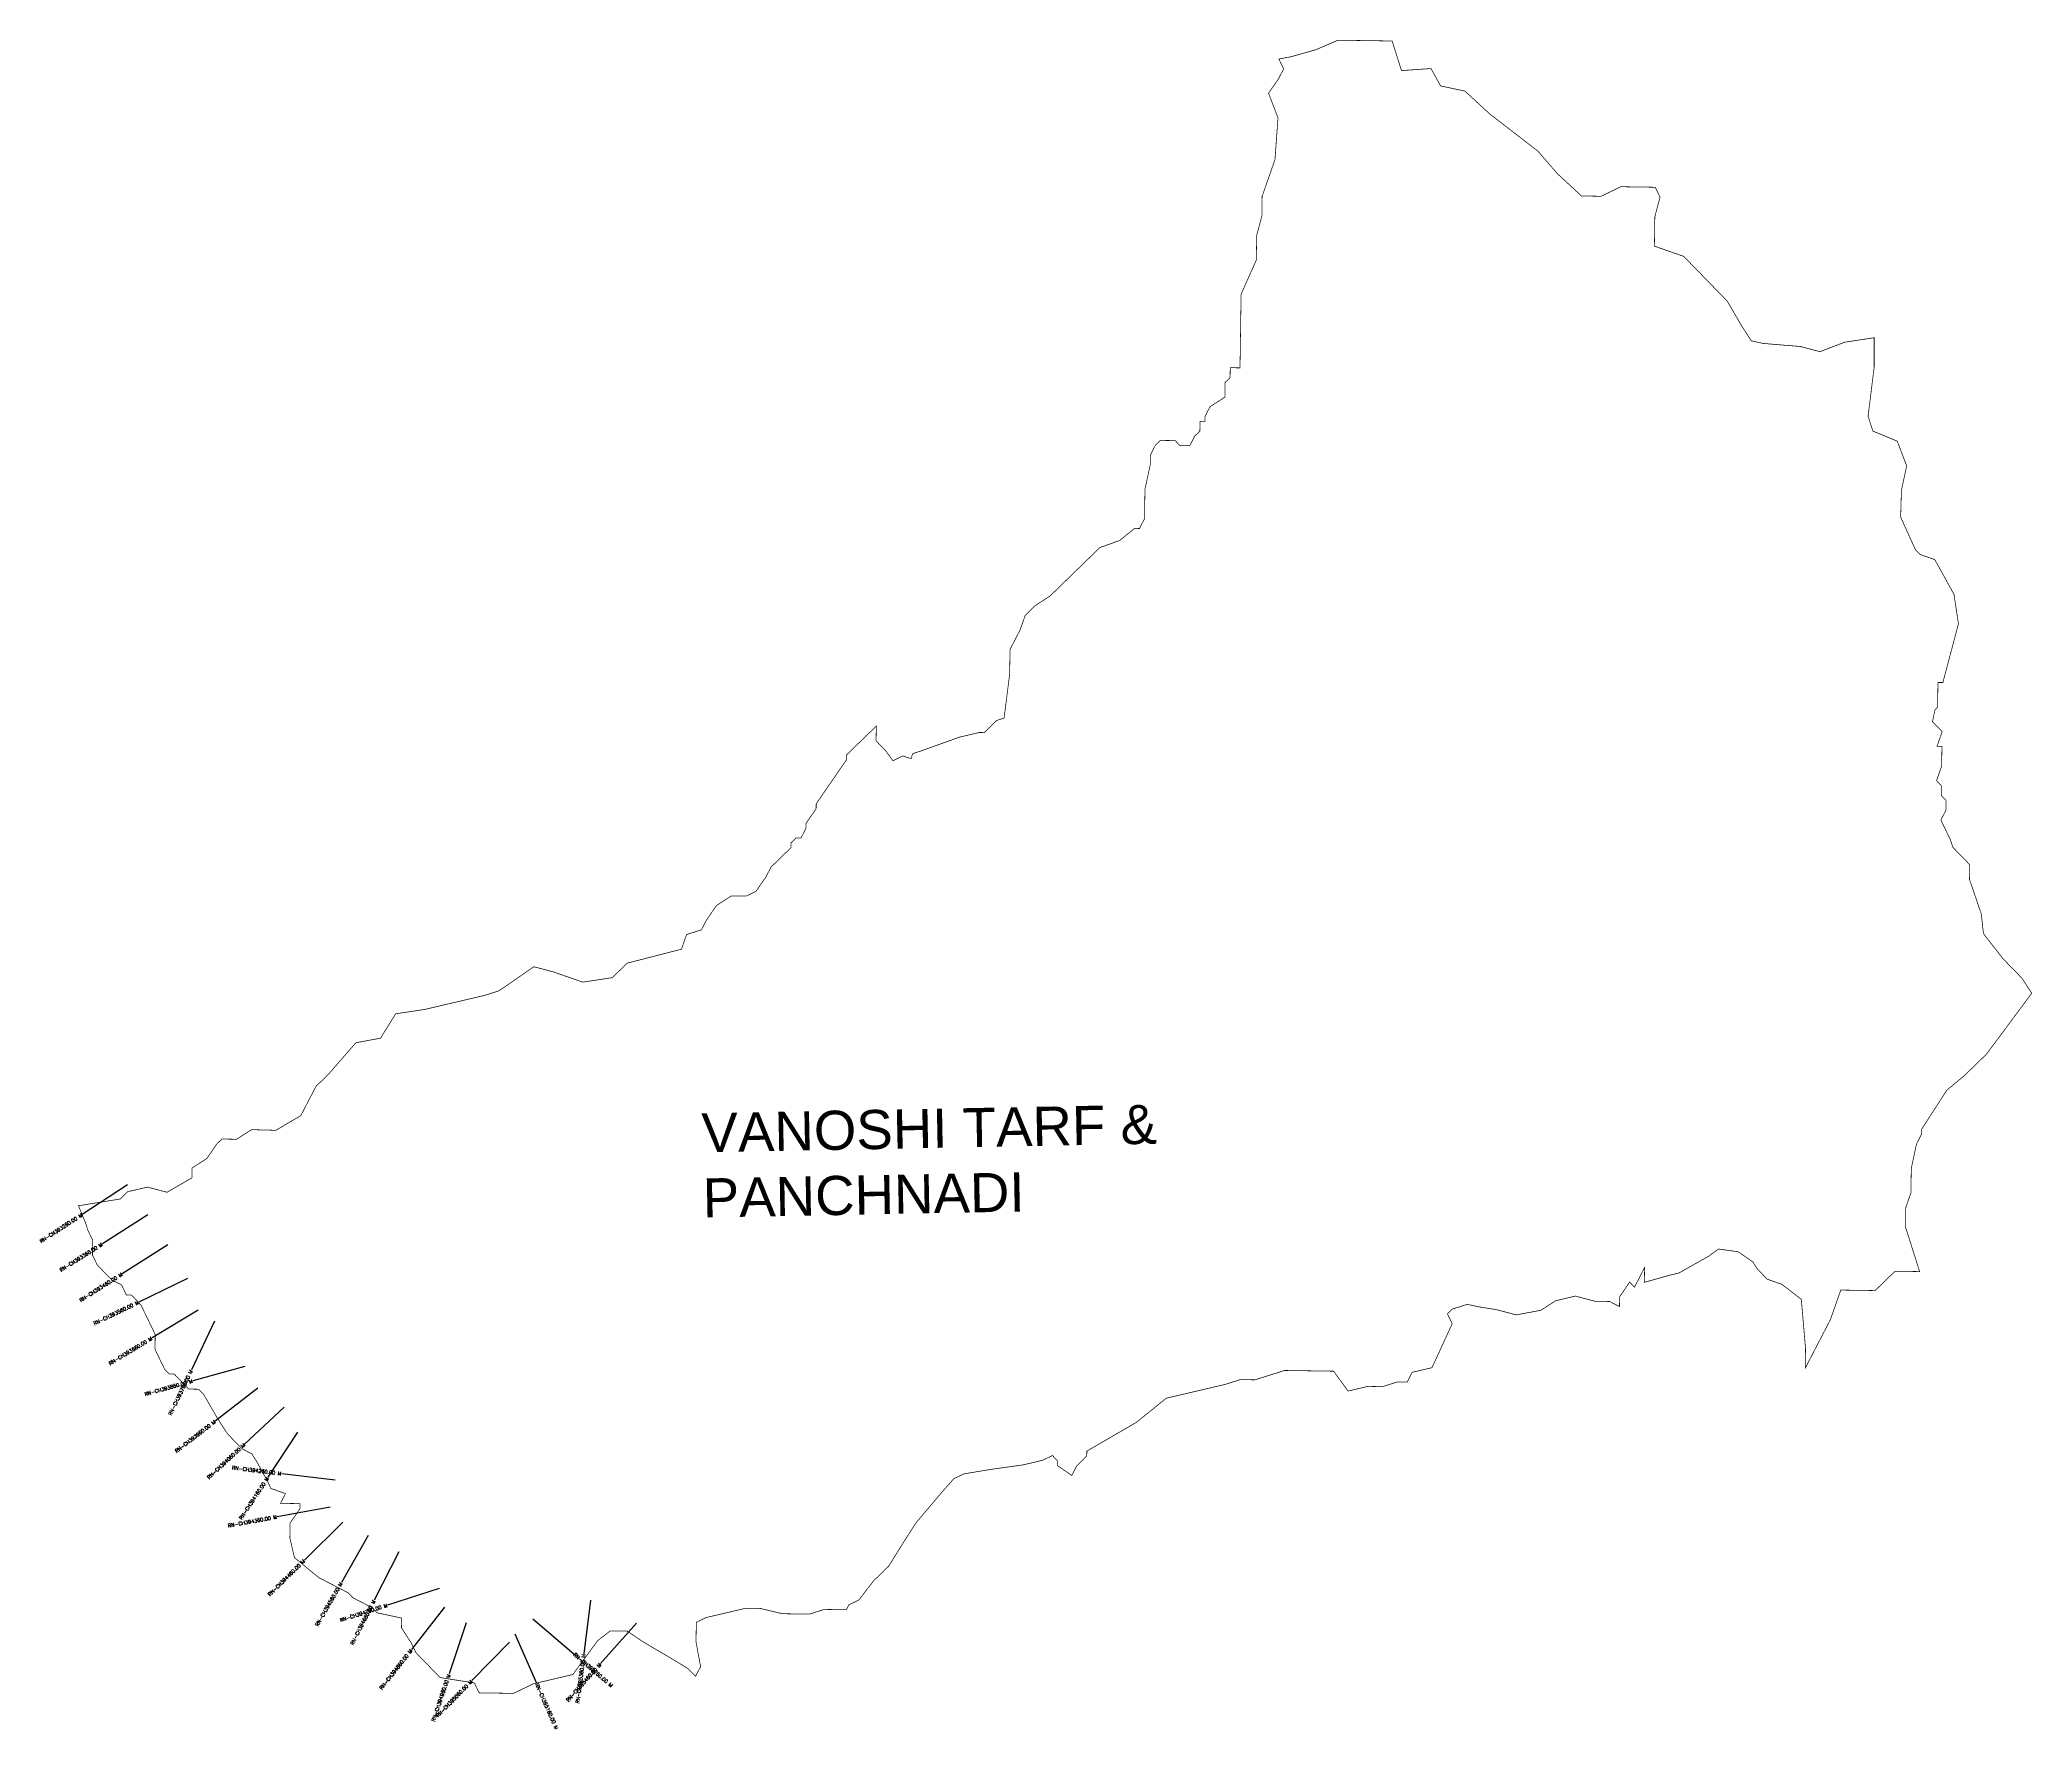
# Model space of a CAD drawing. Header units: feet. Extents: x 302379 to 307916, y 1946508 to 1951204.
import ezdxf
from ezdxf.enums import TextEntityAlignment as Align

# ---------------------------------------------------------------- set-up
doc = ezdxf.new("R2010")
doc.units = ezdxf.units.FT
doc.header["$MEASUREMENT"] = 0
for name, color, linetype in [('CS', 134, 'Continuous'), ('CSMark', 6, 'Continuous'), ('VILLAGE NAME', 250, 'Continuous')]:
    doc.layers.add(name, color=color, linetype=linetype)
doc.styles.get("Standard").update_dxf_attribs({"font": 'simplex.shx'})

msp = doc.modelspace()

# ---------------------------------------------------------------- linework, layer by layer
at = {"color": 6, "const_width": 2, "flags": 128}
msp.add_lwpolyline([(302486.6, 1947963.4), (302602.9, 1947982.2), (302623.6, 1948002.4), (302678.4, 1948015.2), (302732.8, 1948000.8), (302801.7, 1948040.8), (302802.1, 1948068.1), (302843.4, 1948094.8), (302870.9, 1948134.7), (302871.3, 1948135.4), (302885.1, 1948148.8), (302926.1, 1948148.2), (302967.5, 1948174.9), (303035.1, 1948173.1), (303104.5, 1948213.9), (303146.7, 1948295.2), (303181.3, 1948328.8), (303257.6, 1948416.5), (303326.1, 1948429.2), (303368, 1948496.8), (303450.1, 1948509.3), (303614.5, 1948547.9), (303655.6, 1948560.9), (303752.2, 1948627.8), (303806.6, 1948613.3), (303888.1, 1948584.9), (303970.2, 1948597.4), (304011.7, 1948637.7), (304162.4, 1948676.5), (304176.7, 1948717.2), (304217.8, 1948730.3), (304231.9, 1948757.4), (304259.8, 1948797.9), (304301.1, 1948824.7), (304342.1, 1948824.1), (304369.6, 1948837.3), (304397.5, 1948877.9), (304411.5, 1948905), (304466.9, 1948958.8), (304467.1, 1948972.4), (304480.9, 1948985.9), (304494.6, 1948985.7), (304499, 1948994.3), (304508.6, 1949012.8), (304508.8, 1949026.4), (304536.7, 1949067), (304536.9, 1949080.7), (304620.6, 1949202.3), (304620.7, 1949216), (304703.9, 1949296.7), (304703.3, 1949255.7), (304730.1, 1949228), (304750.2, 1949200.4), (304777.7, 1949213.7), (304800.6, 1949206.2), (304805.1, 1949220.1), (304825.7, 1949226.7), (304863, 1949240.1), (304935.5, 1949266), (304990.3, 1949278.9), (305004, 1949278.7), (305038.6, 1949312.3), (305059.1, 1949318.9), (305064.6, 1949362.3), (305067.3, 1949383.6), (305069.9, 1949404.5), (305074.6, 1949441.5), (305075.6, 1949509.8), (305103.6, 1949564), (305117.9, 1949604.7), (305145.5, 1949631.6), (305186.9, 1949658.4), (305325.4, 1949792.9), (305380.3, 1949812.6), (305421.7, 1949846.1), (305435.3, 1949845.9), (305449.4, 1949873), (305450.6, 1949954.9), (305465.2, 1950023), (305465.6, 1950050.2), (305479.6, 1950077.3), (305493.5, 1950090.8), (305534.5, 1950090.2), (305547.9, 1950076.4), (305575.2, 1950076), (305589.2, 1950103.1), (305603.1, 1950116.5), (305603.5, 1950143.8), (305617.1, 1950143.6), (305617.3, 1950157.3), (305631.4, 1950184.4), (305672.7, 1950211.1), (305673.3, 1950252), (305687.2, 1950265.5), (305687.6, 1950292.8), (305714.8, 1950292.4), (305717.8, 1950497.2), (305760.1, 1950592.1), (305761.1, 1950660.4), (305775.5, 1950714.7), (305776.3, 1950766.8), (305776.3, 1950769.4), (305811.9, 1950871.2), (305820.4, 1950987.2), (305794.1, 1951055.8), (305822, 1951096.4), (305836, 1951123.4), (305822.8, 1951150.9), (305857, 1951157.3), (305925.6, 1951176.8), (305987.4, 1951203.2), (306137.5, 1951201), (306163.6, 1951118.7), (306245.6, 1951124.4), (306272.2, 1951076.2), (306340.3, 1951061.6), (306407.7, 1950999.1), (306542.7, 1950894.8), (306596.4, 1950832.6), (306663.8, 1950770.2), (306718.4, 1950769.4), (306773.4, 1950795.9), (306868.9, 1950794.5), (306882.1, 1950767), (306867.7, 1950712.7), (306866.5, 1950630.8), (306948, 1950602.3), (307069.1, 1950477.7), (307098.8, 1950426.6), (307109.1, 1950408.8), (307135.8, 1950367.5), (307169.8, 1950360.2), (307272.1, 1950351.8), (307326.5, 1950337.4), (307395.1, 1950363.7), (307477.2, 1950376.2), (307477.2, 1950294.3), (307460.4, 1950158), (307473.5, 1950116.9), (307541.3, 1950088.6), (307567.6, 1950019.9), (307553, 1949951.9), (307550.9, 1949877.6), (307591.6, 1949787.5), (307605, 1949773.6), (307645.8, 1949759.4), (307699, 1949663.1), (307711.5, 1949581), (307668.2, 1949417.8), (307654.5, 1949417.9), (307653.6, 1949349.7), (307646.6, 1949343), (307639.3, 1949308.9), (307666.2, 1949281.3), (307652, 1949240.5), (307665.6, 1949240.3), (307664.8, 1949185.7), (307650.6, 1949145), (307664, 1949131.1), (307663.7, 1949103.8), (307677.1, 1949090), (307676.7, 1949062.7), (307662.7, 1949035.6), (307689.2, 1948980.6), (307695.7, 1948960), (307742.8, 1948911.6), (307742.2, 1948870.6), (307774.9, 1948774.6), (307781, 1948719.8), (307834.6, 1948650.8), (307888.4, 1948595.4), (307915.1, 1948554.1), (307789.8, 1948385.2), (307727.5, 1948324.7), (307679.1, 1948284.5), (307609.3, 1948176.2), (307609.1, 1948162.6), (307595.1, 1948135.5), (307580.4, 1948067.4), (307579.4, 1947999.2), (307565.2, 1947958.4), (307564.4, 1947903.8), (307603.6, 1947780.4), (307535.4, 1947781.4), (307480, 1947727.6), (307384.4, 1947729), (307355.9, 1947647.4), (307285.7, 1947511.9), (307286.5, 1947566.5), (307274.8, 1947703.2), (307220.8, 1947744.9), (307180.1, 1947759.2), (307153.2, 1947786.9), (307139.8, 1947807.5), (307099.3, 1947835.4), (307044.8, 1947843.1), (307017.2, 1947823), (306934.6, 1947776.4), (306910.1, 1947770.6), (306838.6, 1947750.5), (306839.2, 1947791.4), (306811.2, 1947737.2), (306797.7, 1947751.1), (306769.8, 1947710.5), (306769.4, 1947683.2), (306742.3, 1947697.2), (306701.4, 1947697.8), (306646.9, 1947712.3), (306592.2, 1947699.4), (306550.8, 1947672.7), (306482.4, 1947660), (306427.9, 1947674.5), (306380.3, 1947682), (306346.3, 1947689.3), (306305.1, 1947676.2), (306291.3, 1947662.8), (306304.5, 1947635.3), (306248.2, 1947513.2), (306193.3, 1947500.4), (306179.3, 1947473.3), (306152, 1947473.6), (306110.9, 1947460.6), (306069.9, 1947461.2), (306015.1, 1947448.3), (305974.9, 1947503.5), (305838.5, 1947505.5), (305756.2, 1947479.4), (305715.2, 1947480), (305674.1, 1947466.9), (305509.7, 1947428.3), (305426.8, 1947361.3), (305289.1, 1947281.3), (305288.9, 1947267.7), (305261.2, 1947240.8), (305247.2, 1947213.7), (305206.7, 1947241.6), (305206.8, 1947255.2), (305193.4, 1947269), (305165.9, 1947255.8), (305111.1, 1947242.9), (305065.1, 1947236.5), (305031.8, 1947231.9), (305008.2, 1947228.2), (304946.9, 1947218), (304919.4, 1947204.7), (304887.9, 1947169), (304815.3, 1947083.4), (304787.1, 1947039.7), (304766.7, 1947007.2), (304738.4, 1946961.6), (304696.9, 1946921.3), (304655.1, 1946867.2), (304627.7, 1946854), (304620.6, 1946840.4), (304559.2, 1946841.3), (304518.1, 1946828.2), (304443, 1946829.3), (304381.8, 1946843.9), (304340.8, 1946844.5), (304231.2, 1946818.7), (304203.7, 1946805.5), (304202.9, 1946750.9), (304215.6, 1946682.4), (304201.5, 1946655.3), (304181.4, 1946676.1), (304147.6, 1946697.1), (304120.8, 1946712.9), (304079.2, 1946737.4), (304060.2, 1946748.7), (304052.8, 1946753), (304012.2, 1946780.9), (303964.5, 1946781.6), (303929.9, 1946754.8), (303860.3, 1946660.2), (303750.7, 1946634.5), (303695.7, 1946608), (303600.2, 1946609.4), (303586.9, 1946636.9), (303491.6, 1946651.9), (303424.3, 1946721.2), (303411.1, 1946748.7), (303384.3, 1946790), (303384.7, 1946817.3), (303316.7, 1946831.9), (303303.2, 1946845.8), (303249.1, 1946873.9), (303235.6, 1946887.7), (303154.3, 1946929.8), (303086.8, 1946985.4), (303074, 1947040.2), (303074.6, 1947081.2), (303102.5, 1947121.7), (303102.6, 1947135.4), (303048, 1947136.2), (303062.1, 1947163.3), (303021.3, 1947177.5), (303008.1, 1947205), (302985.3, 1947246.3), (302981.5, 1947253.2), (302968.1, 1947273.9), (302941, 1947287.9), (302900.6, 1947329.4), (302879.3, 1947362.5), (302873.9, 1947370.8), (302834, 1947439.6), (302820.5, 1947453.4), (302793.2, 1947453.8), (302752.9, 1947495.4), (302739.2, 1947495.6), (302725.7, 1947509.4), (302699.3, 1947564.4), (302699.9, 1947605.4), (302660, 1947687.9), (302633.2, 1947715.5), (302619.5, 1947715.7), (302606.3, 1947743.2), (302579.1, 1947757.3), (302538.8, 1947798.8), (302525.5, 1947826.3), (302526.1, 1947867.3), (302512.9, 1947894.8), (302506.3, 1947915.3), (302486.6, 1947963.4)], dxfattribs=at)
at = {"layer": 'CS'}
for p, q in [((302622.6, 1948021.3), (302497, 1947939.4)), ((302679.7, 1947938.3), (302553.1, 1947857.8)), ((302734.7, 1947854.8), (302608.2, 1947774.3)), ((302789.2, 1947760.8), (302654.2, 1947695.6)), ((302819.6, 1947673.4), (302691.2, 1947595.9)), ((302864.9, 1947642.6), (302800.4, 1947507.2)), ((302948.9, 1947516.8), (302804.5, 1947476.5)), ((302985.3, 1947456.4), (302866.6, 1947364.8)), ((303058.1, 1947403.3), (302948.4, 1947301)), ((303095.2, 1947334), (303012.9, 1947208.5)), ((303200.3, 1947200.3), (303051.4, 1947218.6)), ((303186.4, 1947125.9), (303038.9, 1947098.9)), ((303221.2, 1947083.9), (303114.5, 1946978.5)), ((303291.8, 1947046.5), (303217.3, 1946916.3)), ((303376.6, 1947001.1), (303308.7, 1946867.3)), ((303488.6, 1946899.1), (303345.7, 1946853.3)), ((303909.8, 1946866.8), (303890.9, 1946718)), ((303504.3, 1946848), (303412, 1946729.8)), ((303564.2, 1946804.1), (303516.4, 1946661.9)), ((303749.4, 1946815.6), (303863.6, 1946718.3)), ((304037, 1946802.9), (303937.3, 1946690.8)), ((303684.4, 1946750.7), (303579.6, 1946643.4)), ((303698.9, 1946773.2), (303759.6, 1946636))]:
    msp.add_line(p, q, dxfattribs=at)

# ---------------------------------------------------------------- texts
at = {"layer": 'CSMark'}
for s, rotation, p in [('RN-CH393260.00 M', 33.0864, (302496.1, 1947938.9)), ('RN-CH393360.00 M', 32.4377, (302552.3, 1947857.3)), ('RN-CH393460.00 M', 32.4715, (302607.3, 1947773.7)), ('RN-CH393560.00 M', 25.7691, (302653.3, 1947695.2)), ('RN-CH393660.00 M', 31.1251, (302690.3, 1947595.4)), ('RN-CH393860.00 M', 15.5913, (302803.5, 1947476.3)), ('RN-CH393760.00 M', 64.5355, (302800, 1947506.3)), ('RN-CH393960.00 M', 37.6531, (302865.8, 1947364.2)), ('RN-CH394060.00 M', 42.9831, (302947.6, 1947300.4)), ('RN-CH394260.00 M', 353.0218, (303050.4, 1947218.7)), ('RN-CH394160.00 M', 56.7485, (303012.4, 1947207.7)), ('RN-CH394360.00 M', 10.3541, (303037.9, 1947098.7)), ('RN-CH394460.00 M', 44.6379, (303113.7, 1946977.8)), ('RN-CH394560.00 M', 60.2198, (303216.8, 1946915.4)), ('RN-CH394760.00 M', 17.7555, (303344.8, 1946853)), ('RN-CH394660.00 M', 63.1005, (303308.3, 1946866.4)), ('RN-CH394860.00 M', 52.011, (303411.4, 1946729)), ('RN-CH395460.00 M', 48.3812, (303936.7, 1946690)), ('RN-CH395360.00 M', 82.7674, (303890.8, 1946717)), ('RN-CH394960.00 M', 71.4313, (303516.1, 1946660.9)), ('RN-CH395060.00 M', 45.6756, (303578.9, 1946642.7))]:
    msp.add_text(s, height=10, rotation=rotation, dxfattribs=at).set_placement(p, align=Align.MIDDLE_RIGHT)
for s, rotation, p in [('RN-CH395260.00 M', 319.5306, (303864.3, 1946717.6)), ('RN-CH395160.00 M', 293.8796, (303760, 1946635.1))]:
    msp.add_text(s, height=10, rotation=rotation, dxfattribs=at).set_placement(p, align=Align.MIDDLE_LEFT)
at = {"layer": 'VILLAGE NAME', "insert": (304216.9, 1948220.4), "char_height": 108.748, "attachment_point": 1, "rotation": 1.1028}
msp.add_mtext_dynamic_manual_height_columns('{\\fArial|b0|i0|c0|p34;VANOSHI TARF & PANCHNADI}', width=1571.314, gutter_width=543.7, heights=[0], dxfattribs=at)

doc.saveas('drawing.dxf')
